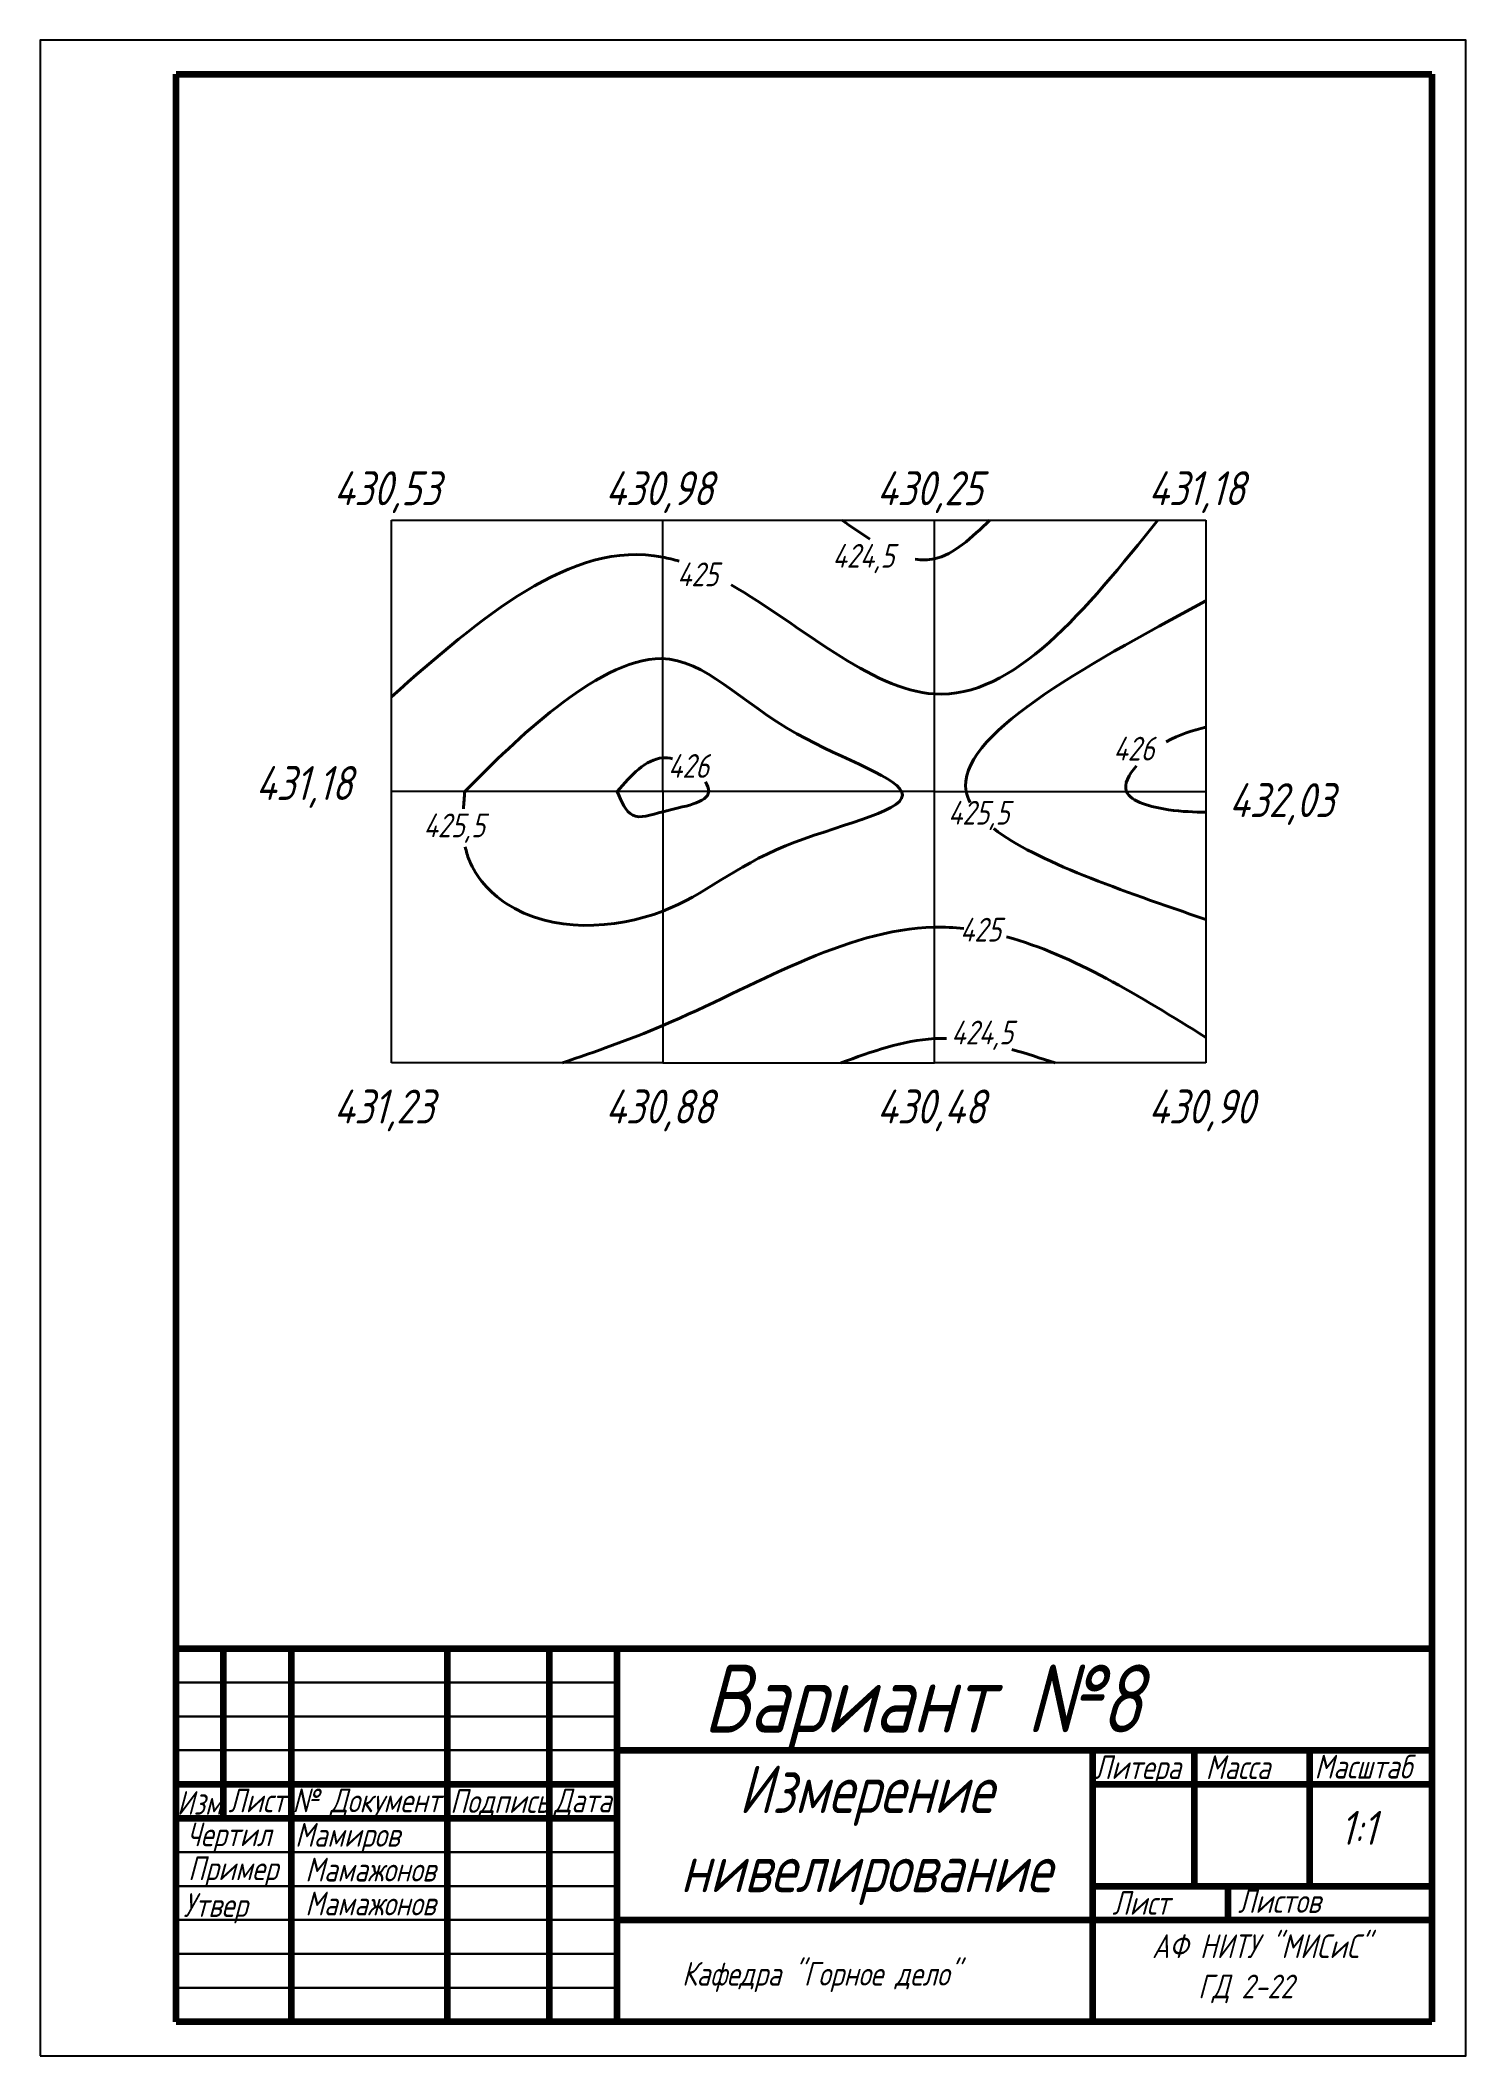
# Model space of a CAD drawing. Header units: millimetres. Extents: x 317 to 1836, y 60 to 483.
# Drawn here: x 581.3 to 791.3, y 159.1 to 456.1 of the extents above; entities that cross this region are included whole.
import ezdxf

# ---------------------------------------------------------------- set-up
doc = ezdxf.new("R2010")
doc.units = ezdxf.units.MM
doc.styles.get("Standard").update_dxf_attribs({"font": 'isocpeur.ttf', "width": 0.8, "oblique": 15})

msp = doc.modelspace()

# ---------------------------------------------------------------- texts
for s, insert, char_height, width, attachment_point in [('430,53', (624.57, 392.609), 5, 11.85946, 1), ('430,98', (664.57, 392.609), 5, 11.85946, 1), ('430,25', (704.57, 392.609), 5, 11.85946, 1), ('431,18', (744.57, 392.609), 5, 11.85946, 1), ('424,5', (698.014, 381.9), 3.5, 11.85946, 1), ('425', (675.129, 379.169), 3.5, 11.85946, 1), ('426', (739.407, 353.485), 3.5, 11.85946, 1), ('426', (673.785, 350.936), 3.5, 11.85946, 1), ('431,18', (613.062, 349.167), 5, 11.85946, 1), ('432,03', (756.459, 346.648), 5, 11.85946, 1), ('425,5', (637.764, 342.176), 3.5, 11.85946, 1), ('425,5', (715.04, 344.039), 3.5, 11.85946, 1), ('425', (716.799, 326.806), 3.5, 11.85946, 1), ('424,5', (715.517, 311.653), 3.5, 11.85946, 1), ('431,23', (624.57, 301.494), 5, 11.85946, 1), ('430,88', (664.57, 301.494), 5, 11.85946, 1), ('430,48', (704.57, 301.494), 5, 11.85946, 1), ('430,90', (744.57, 301.494), 5, 11.85946, 1), ('Вариант №8', (679.016, 216.745), 10, 120, 1), ('Литера', (736.554, 203.389), 3.5, 10, 1), ('Масса', (753.01, 203.389), 3.5, 10, 1), ('Масштаб', (769.051, 203.466), 3.5, 10, 1), ('Измерение нивелирование', (702.936, 181.316), 7, 70, 8), ('Изм.', (601.457, 198.137), 3.5, 7, 1), ('Лист', (609.019, 198.488), 3.5, 10, 1), ('№ Документ', (618.457, 198.488), 3.5, 23, 1), ('Подпись', (641.695, 198.389), 3.5, 10, 1), ('Дата', (657.019, 198.488), 3.5, 10, 1), ('Чертил', (602.881, 193.488), 3.5, 10, 1), ('Мамиров   ', (618.85, 193.412), 3.5, 35.53158, 1), ('1:1', (772.831, 195.198), 5, 18, 1), ('Пример', (603.092, 188.488), 3.5, 10, 1), ('Мамажонов  ', (620.344, 188.29), 3.5, 25.66119, 1), ('Утвер', (602.396, 183.073), 3.5, 10, 1), ('Мамажонов  ', (620.344, 183.29), 3.5, 25.66119, 1), ('Лист', (739.247, 183.389), 3.5, 10, 1), ('Листов', (757.763, 183.664), 3.5, 10, 1), ('АФ НИТУ "МИСиС"', (745.096, 177.006), 3.5, 42.53836, 1), ('Кафедра "Горное дело"', (675.854, 172.945), 3.5, 60.02485, 1), ('ГД 2-22', (751.884, 171.073), 3.5, 42.53836, 1)]:
    msp.add_mtext(s, dxfattribs=dict(insert=insert, char_height=char_height, width=width, attachment_point=attachment_point))

# ---------------------------------------------------------------- linework, layer by layer
at = {"lineweight": 90}
for p, q in [((601.317, 164.12), (601.317, 451.12)), ((601.317, 451.12), (786.317, 451.12)), ((786.317, 451.12), (786.317, 219.12)), ((601.317, 219.12), (786.317, 219.12)), ((601.317, 164.12), (601.317, 219.12)), ((608.317, 194.12), (608.317, 219.12)), ((618.317, 164.12), (618.317, 219.12)), ((641.317, 164.12), (641.317, 219.12)), ((656.317, 164.12), (656.317, 219.12)), ((666.317, 164.12), (666.317, 219.12)), ((786.317, 219.12), (786.317, 164.12)), ((666.317, 204.12), (786.317, 204.12)), ((736.317, 204.12), (736.317, 164.12)), ((751.317, 204.12), (751.317, 184.12)), ((768.317, 204.12), (768.317, 184.12)), ((601.317, 199.12), (666.317, 199.12)), ((736.317, 199.12), (786.317, 199.12)), ((601.317, 194.12), (666.317, 194.12)), ((736.317, 184.12), (786.317, 184.12)), ((756.317, 179.12), (756.317, 184.12)), ((666.317, 179.12), (786.317, 179.12)), ((786.317, 164.12), (601.317, 164.12))]:
    msp.add_line(p, q, dxfattribs=at)
for p, q in [((633.034, 305.414), (633.034, 385.414)), ((633.034, 385.414), (753.034, 385.414)), ((673.034, 345.414), (673.034, 385.414)), ((713.034, 345.414), (713.034, 385.414)), ((753.034, 385.414), (753.034, 305.414)), ((673.034, 345.414), (633.034, 345.414)), ((713.034, 345.414), (673.034, 345.414)), ((673.034, 345.414), (673.034, 305.414)), ((713.034, 305.414), (713.034, 345.414)), ((713.034, 345.414), (753.034, 345.414)), ((673.034, 305.414), (633.034, 305.414)), ((673.034, 305.414), (713.034, 305.414)), ((753.034, 305.414), (713.034, 305.414)), ((601.317, 164.12), (601.317, 219.12)), ((786.317, 219.12), (786.317, 164.12)), ((786.317, 179.12), (756.317, 179.12)), ((786.317, 164.12), (601.317, 164.12))]:
    msp.add_line(p, q)
at = {"lineweight": 30}
for p, q in [((601.317, 214.12), (666.317, 214.12)), ((601.317, 209.12), (666.317, 209.12)), ((601.317, 204.12), (666.317, 204.12)), ((601.317, 189.12), (666.317, 189.12)), ((601.317, 184.12), (666.317, 184.12)), ((601.317, 179.12), (666.317, 179.12)), ((601.317, 174.12), (666.317, 174.12)), ((601.317, 169.12), (666.317, 169.12))]:
    msp.add_line(p, q, dxfattribs=at)
msp.add_lwpolyline([(581.317, 159.12), (791.317, 159.12), (791.317, 456.12), (581.317, 456.12)], close=True)
at = {"lineweight": 40}
for points, knots in [([(745.978, 385.414), (735.372, 372.246), (716.198, 348.442), (693.35, 370.007), (683.114, 375.862)], [0, 0, 0, 0, 41.7340601, 75.443504, 75.443504, 75.443504, 75.443504]), ([(710.229, 379.664), (711.182, 379.509), (715.048, 379.508), (718.556, 382.868), (721.214, 385.414)], [11.5659711, 11.5659711, 11.5659711, 11.5659711, 14.7552306, 24.7297224, 24.7297224, 24.7297224, 24.7297224]), ([(675.434, 379.346), (674.633, 379.594), (660.233, 383.278), (646.245, 370.991), (633.034, 359.386)], [83.8817026, 83.8817026, 83.8817026, 83.8817026, 86.5272721, 131.5055438, 131.5055438, 131.5055438, 131.5055438]), ([(718.29, 343.802), (718.019, 344.332), (714.994, 352.909), (734.629, 363.558), (753.034, 373.539)], [37.0059255, 37.0059255, 37.0059255, 37.0059255, 40.0223621, 85.1608902, 85.1608902, 85.1608902, 85.1608902]), ([(643.66, 342.868), (643.707, 343.713), (643.775, 344.564), (643.843, 345.414), (648.05, 349.648), (656.235, 357.883), (675.384, 369.659), (688.436, 353.672), (717.788, 344.277), (687.538, 338.168), (674.401, 325.55), (653.152, 324.348), (644.999, 333.324), (644.059, 336.604), (643.924, 337.265)], [155.6406481, 155.6406481, 155.6406481, 155.6406481, 158.0913003, 158.0913003, 158.0913003, 176.4750602, 193.8542745, 216.6367287, 234.8461768, 254.0924518, 274.5529792, 297.6492249, 306.0771288, 308.1457323, 308.1457323, 308.1457323, 308.1457323]), ([(679.3, 346.833), (679.63, 346.326), (680.596, 343.824), (673.778, 342.94), (668.247, 340.831), (666.927, 343.922), (666.289, 345.414), (668.383, 347.801), (670.854, 350.62), (673.975, 350.365), (674.46, 350.257)], [15.3414753, 15.3414753, 15.3414753, 15.3414753, 17.1524882, 24.5370251, 29.0111244, 33.1932707, 33.1932707, 33.1932707, 41.5634251, 43.0763167, 43.0763167, 43.0763167, 43.0763167]), ([(753.034, 342.361), (751.312, 342.397), (747.494, 342.478), (739.876, 344.405), (741.643, 347.876), (742.823, 349.226)], [0, 0, 0, 0, 5.5303237, 12.2581535, 16.8618907, 16.8618907, 16.8618907, 16.8618907]), ([(658.234, 305.414), (663.163, 307.118), (681.368, 313.411), (701.243, 326.075), (715.924, 325.375), (717.366, 325.219)], [0, 0, 0, 0, 15.7920943, 58.3360555, 62.976674, 62.976674, 62.976674, 62.976674]), ([(699.245, 305.414), (703.828, 307.082), (709.003, 308.964), (714.228, 309.049), (714.826, 309.038)], [0, 0, 0, 0, 14.2498549, 16.0890098, 16.0890098, 16.0890098, 16.0890098])]:
    msp.add_open_spline(points, degree=3, knots=knots, dxfattribs=at)
for points in [[(699.428, 385.414), (700.799, 384.446), (702.17, 383.477), (703.53, 382.614)], [(747.186, 352.742), (749.207, 353.885), (751.12, 354.395), (753.034, 354.905)], [(753.034, 326.565), (740.542, 330.835), (728.05, 335.106), (721.784, 339.945)], [(723.677, 324.001), (733.509, 321.325), (743.272, 315.257), (753.034, 309.19)], [(724.474, 307.405), (726.591, 306.81), (728.712, 306.112), (730.832, 305.414)]]:
    msp.add_open_spline(points, degree=3, dxfattribs=at)
for p in [(633.034, 359.386), (673.034, 350.371), (666.289, 345.414), (679.795, 345.414), (668.591, 341.922), (673.034, 342.445)]:
    msp.add_point(p)

msp.set_redraw_order([(e.dxf.handle, doc.entitydb.next_handle()) for e in msp.query("TEXT MTEXT ATTDEF DIMENSION ARC_DIMENSION")])  # texts and dimensions are drawn at this point

doc.saveas('drawing.dxf')
